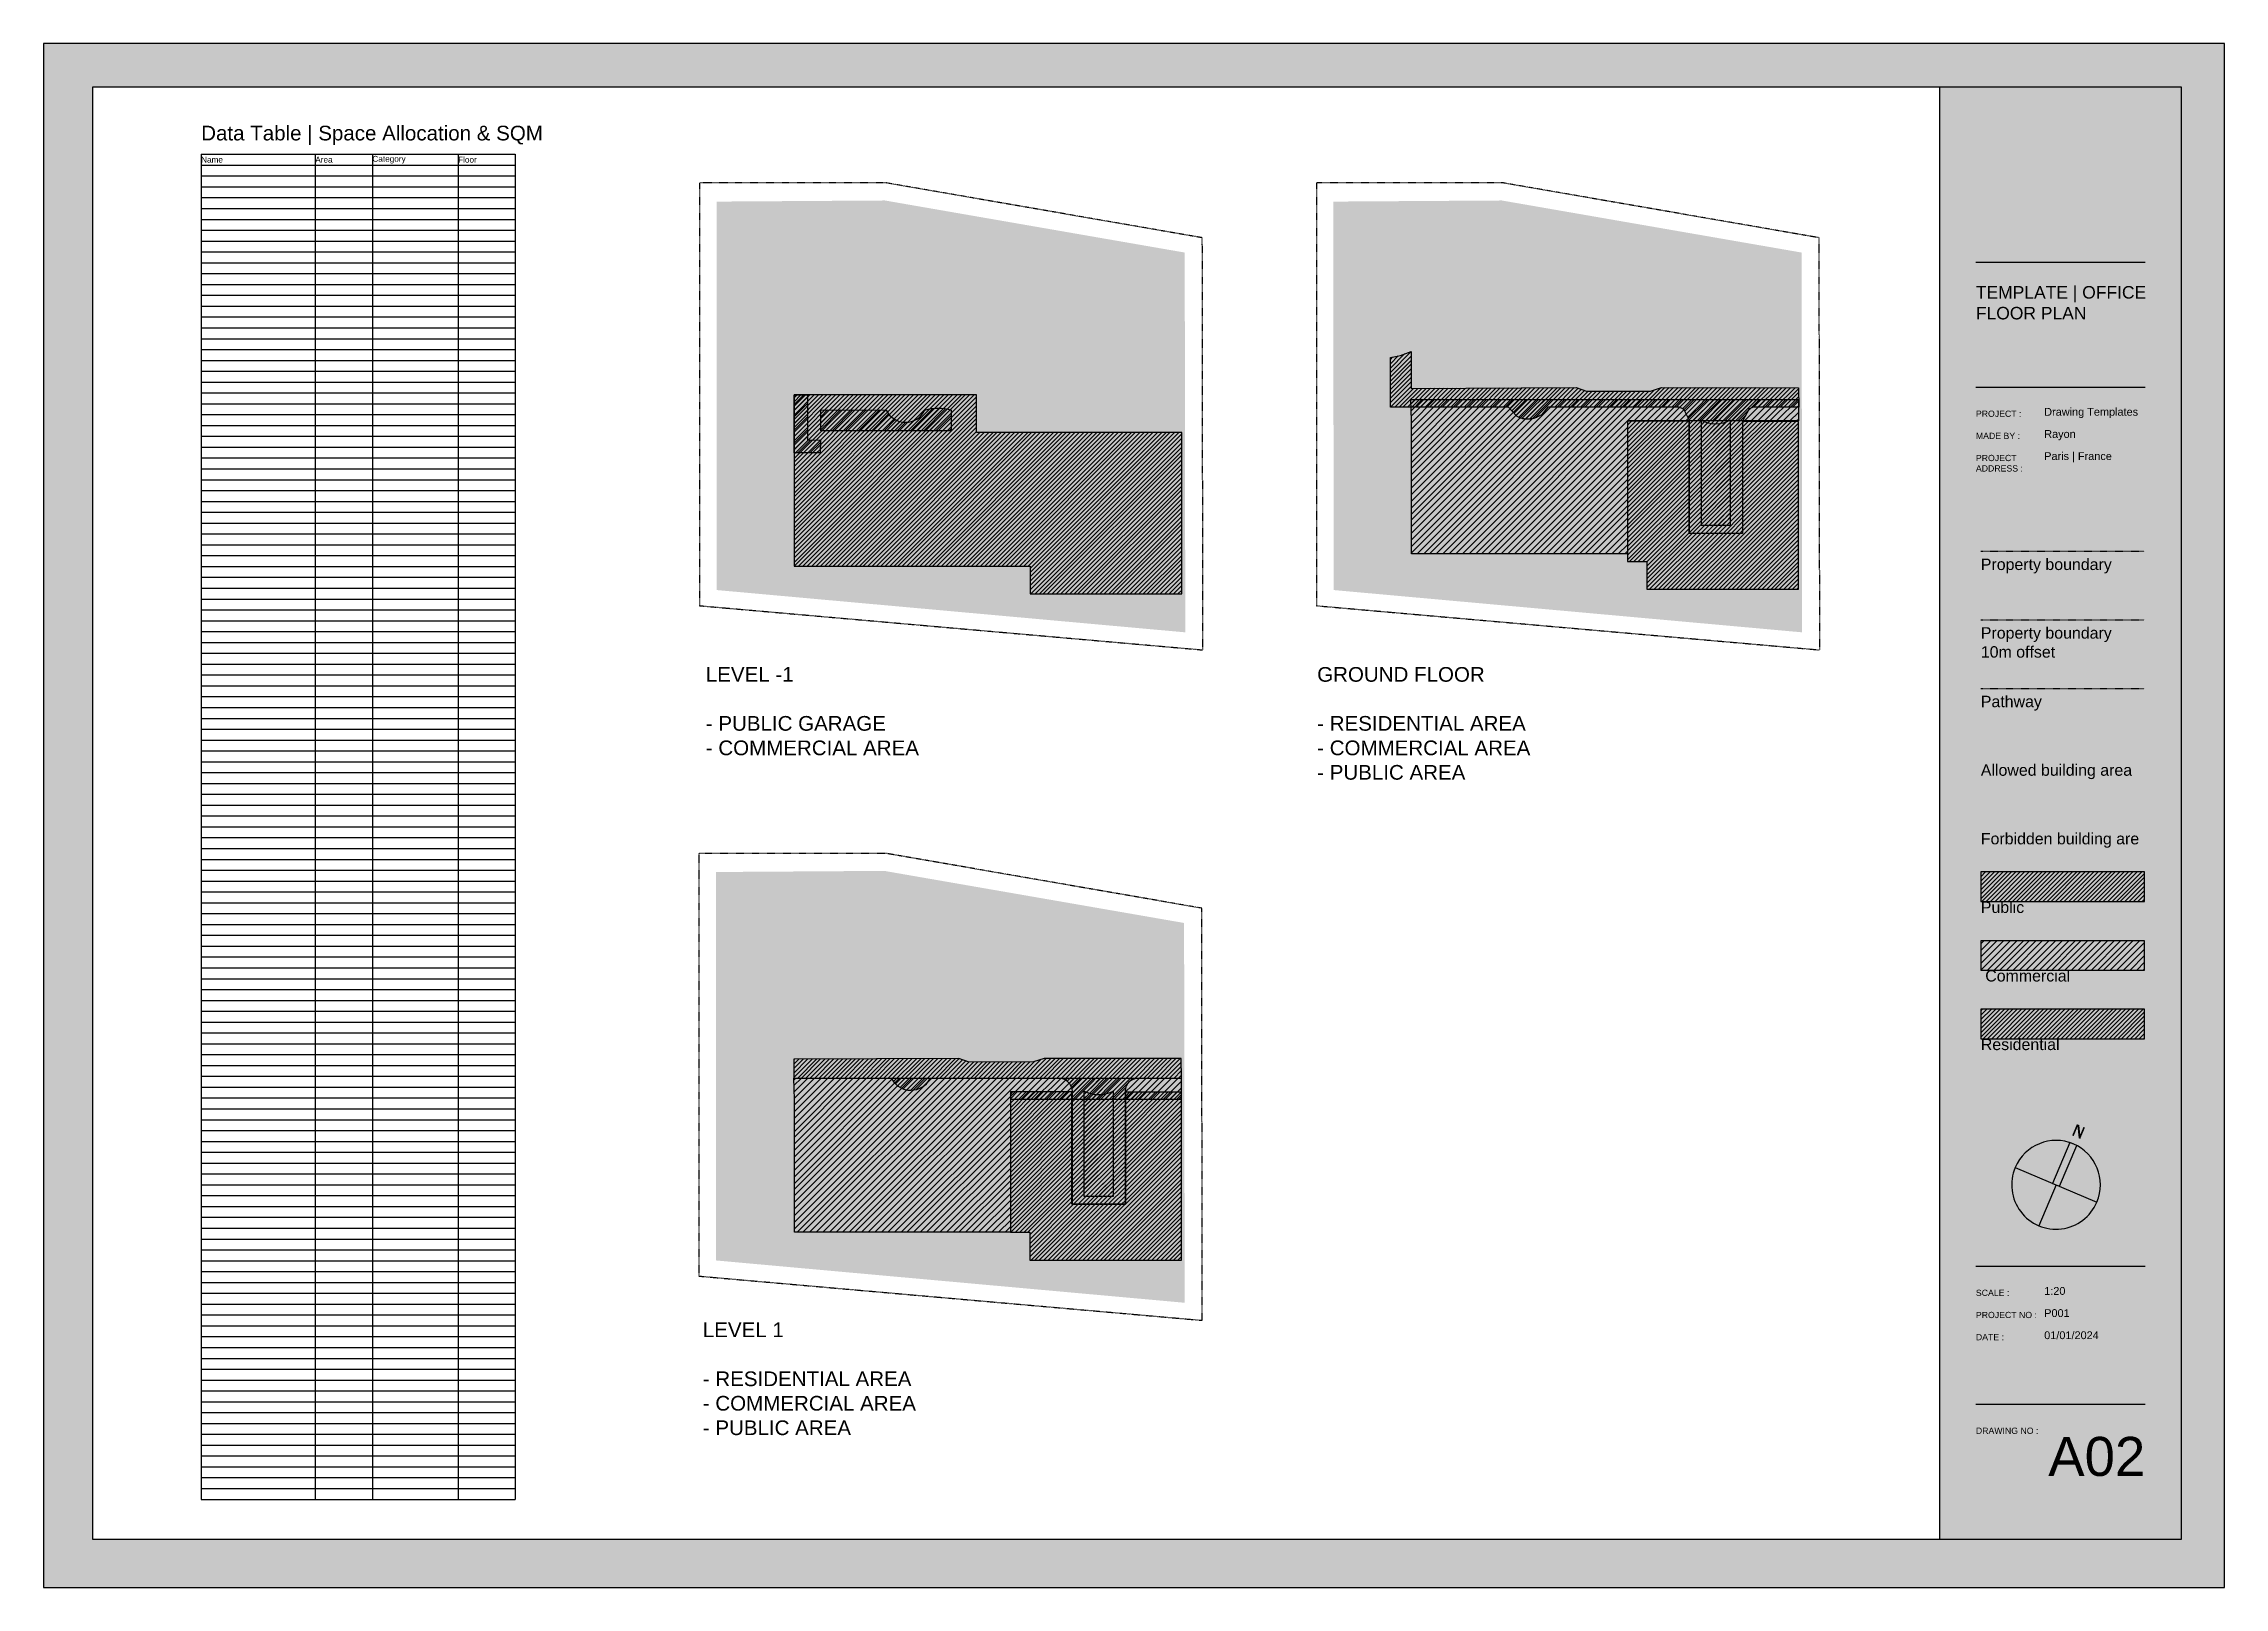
# Model space of a CAD drawing. Header units: metres. Extents: x 183920 to 188551, y 20757 to 23715.
# Drawn here: x 185131.3 to 185576.8, y 21119.2 to 21434.5 of the extents above; entities that cross this region are included whole.
import ezdxf

# ---------------------------------------------------------------- set-up
doc = ezdxf.new("R2010")
doc.units = ezdxf.units.M
for name, pattern in [('Commercial', [0]), ('Light Grey Page Line', [0]), ('Page Lines', [0]), ('Path', [0.00111125, 0.0003175, -0.00015875, 0.0003175, -0.00015875, 0, -0.00015875]), ('Property boundary', [0.00111125, 0.0003175, -0.00015875, 0.0003175, -0.00015875, 0, -0.00015875]), ('Public', [0]), ('Residential', [0]), ('Style', [0.00111125, 0.0003175, -0.00015875, 0.0003175, -0.00015875, 0, -0.00015875]), ('Style Grey Hatch  Line', [0])]:
    doc.linetypes.add(name, pattern=pattern)
for name, color, linetype, true_color in [('Imported blocks_1', 7, 'Continuous', 0xc57dd9), ('PDF Import', 7, 'Continuous', 0xff1493), ('Title blocks & Legend', 7, 'Continuous', 0xf890f8), ('Walls', 7, 'Continuous', 0x68db4c), ('Zoning', 7, 'Continuous', 0x47d2e2)]:
    doc.layers.add(name, color=color, linetype=linetype, true_color=true_color)
doc.styles.add('Logo Text A3', font='', dxfattribs={"height": 0.0024})
doc.styles.add('Sheet Number A3', font='', dxfattribs={"height": 0.0075})
doc.styles.add('Style', font='', dxfattribs={"height": 3})
doc.styles.add('Style_12', font='', dxfattribs={"height": 3})
doc.styles.add('Style_5', font='', dxfattribs={"height": 4.2})
doc.styles.add('Style_6', font='', dxfattribs={"height": 1.2})
doc.styles.add('Text M A3', font='', dxfattribs={"height": 0.0015})
doc.styles.add('Text S A3', font='', dxfattribs={"height": 0.0012})
doc.styles.get('Logo Text A3').set_extended_font_data('arial')
doc.styles.get('Sheet Number A3').set_extended_font_data('arial')
doc.styles.get('Style').set_extended_font_data('arial')
doc.styles.get('Style_12').set_extended_font_data('arial')
doc.styles.get('Style_5').set_extended_font_data('arial')
doc.styles.get('Style_6').set_extended_font_data('arial')
doc.styles.get('Text M A3').set_extended_font_data('arial')
doc.styles.get('Text S A3').set_extended_font_data('arial')
pattern_1 = [(45, (0, 0), (-3.535533905932737, 3.535533905932738), []), (45, (0.8999999999999999, 0), (-3.535533905932737, 3.535533905932738), []), (45, (1.8, 0), (-3.535533905932737, 3.535533905932738), []), (45, (2.7, 0), (-3.535533905932737, 3.535533905932738), []), (45, (3.6, 0), (-3.535533905932737, 3.535533905932738), []), (45, (4.5, 0), (-3.535533905932737, 3.535533905932738), []), (45, (5.4, 0), (-3.535533905932737, 3.535533905932738), []), (45, (6.3, 0), (-3.535533905932737, 3.535533905932738), [])]
pattern_2 = [(45, (0, 0), (-5.303300858899106, 5.303300858899107), []), (45, (1.35, 0), (-5.303300858899106, 5.303300858899107), []), (45, (2.7, 0), (-5.303300858899106, 5.303300858899107), []), (45, (4.050000000000001, 0), (-5.303300858899106, 5.303300858899107), []), (45, (5.399999999999999, 0), (-5.303300858899106, 5.303300858899107), []), (45, (6.75, 0), (-5.303300858899106, 5.303300858899107), []), (45, (8.100000000000001, 0), (-5.303300858899106, 5.303300858899107), []), (45, (9.45, 0), (-5.303300858899106, 5.303300858899107), [])]

msp = doc.modelspace()

# ---------------------------------------------------------------- texts
at = {"layer": 'PDF Import', "char_height": 3, "attachment_point": 1}
for s, insert, width, style in [('Data Table | Space Allocation & SQM', (185163.5145194694, 21417.70400101335), 81.28933149349776, 'Style_12'), ('LEVEL -1\\P\\P- PUBLIC GARAGE\\P- COMMERCIAL AREA', (185266.5938958334, 21307.15071762304), 95.5042759497561, 'Style_12'), ('GROUND FLOOR\\P\\P- RESIDENTIAL AREA\\P- COMMERCIAL AREA\\P- PUBLIC AREA', (185391.4759077576, 21307.15071762304), 95.5042759497561, 'Style_12'), ('LEVEL 1\\P\\P- RESIDENTIAL AREA\\P- COMMERCIAL AREA\\P- PUBLIC AREA', (185265.9798554703, 21173.29632118715), 95.5042759497561, 'Style')]:
    msp.add_mtext(s, dxfattribs=dict(at, insert=insert, width=width, style=style))

# ---------------------------------------------------------------- blocks, each defined once
blk = doc.blocks.new('ScaledText')
at = {"layer": 'Title blocks & Legend', "insert": (185691.7441220085, 20079.06975461499), "char_height": 4.2, "width": 57.15096153846154, "attachment_point": 1, "style": 'Style_5'}
blk.add_mtext('Property boundary', dxfattribs=at)
blk = doc.blocks.new('ScaledText_5')
at = {"layer": 'Imported blocks_1', "insert": (-162.8804306422971, 30.85387132344426), "char_height": 0.0012, "width": 0.009646153846153846, "attachment_point": 1, "style": 'Text S A3'}
blk.add_mtext('PROJECT :', dxfattribs=at)
blk = doc.blocks.new('ScaledText_10')
at = {"layer": 'Title blocks & Legend', "insert": (185691.7441220084, 20079.06975461499), "char_height": 4.2, "width": 100.959999763976, "attachment_point": 1, "style": 'Style_5'}
blk.add_mtext(' Commercial', dxfattribs=at)
blk = doc.blocks.new('Group 11_2')
at = {"layer": 'Zoning', "linetype": 'Property boundary'}
blk.add_lwpolyline([(185902.589719177, 20637.36246918879), (185902.246874185, 20878.51506117249), (185717.4754785246, 20910.6), (185608.0345602202, 20910.59999998474), (185608.0343258452, 20663.2453936615), (185902.589719177, 20637.36246918879)], close=True, dxfattribs=at)
blk = doc.blocks.new('ScaledText_15')
at = {"layer": 'Imported blocks_1', "insert": (-162.8804306422971, 30.86166419504942), "char_height": 0.0012, "width": 0.009259615384615385, "attachment_point": 1, "style": 'Text S A3'}
blk.add_mtext('MADE BY :', dxfattribs=at)
blk = doc.blocks.new('ScaledText_18')
at = {"layer": 'Title blocks & Legend', "insert": (185691.7441220085, 20079.06975461499), "char_height": 4.2, "width": 57.15096153846154, "attachment_point": 1, "style": 'Style_5'}
blk.add_mtext('Property boundary\\P10m offset', dxfattribs=at)
blk = doc.blocks.new('A3  Title block minimal vertical')
at = {"layer": 'Imported blocks_1', "transparency": 33554483}
for points in [[(-0.2099314073314251, -0.1483019521171113), (-0.2005320687812578, -0.1390564406268284), (-0.2005320687812578, 0.1399498981545296), (0.1550605809780995, 0.1399498981545296), (0.1550605809780995, -0.1390564406268284), (-0.2005320687812578, -0.1390564406268284), (-0.2099314073314251, -0.1483019521171113), (0.2099314073314676, -0.1483019521171113), (0.2099314073314676, 0.1483019521171195), (-0.2099314073314251, 0.1483019521171195), (-0.2099314073314251, -0.1483019521171113)], [(0.176849900335257, -0.07067501146359047), (0.1781794616563782, -0.0712378667982959), (0.1815048096019954, -0.06338282175359325), (0.1801752482808742, -0.06281996641888782), (0.176849900335257, -0.07067501146359047)], [(0.180620286116124, -0.06146878940172724), (0.1815376347730086, -0.05930185374886622), (0.1819974989308505, -0.05949653224196715), (0.1821822954928767, -0.06129198126765741), (0.1827987791904129, -0.0598357405094971), (0.1830914200181305, -0.05995962682328857), (0.1821740715158963, -0.06212656211083859), (0.1818814305181397, -0.06200267572506291), (0.1816532951524526, -0.05984379838796855), (0.1809129289012087, -0.06159267109188005), (0.180620286116124, -0.06146878940172724)]]:
    blk.add_hatch(color=256, dxfattribs=at).paths.add_polyline_path(points, flags=0)
h = blk.add_hatch(color=256, dxfattribs=at)
edge = h.paths.add_edge_path(flags=0)
edge.add_line((0.1729157325874844, 0.1177487475928521), (0.1729157325874844, 0.1287278270255517))
edge.add_line((0.1729157325874844, 0.1287278270255517), (0.1807462492033576, 0.1287278270255517))
edge.add_arc((0.1805990281644988, 0.1254610725425581), 0.003270070165369793, -84.54646110202827, 87.41962837314571, ccw=False)
edge.add_line((0.1809098109081278, 0.1222058040478401), (0.1838130311677988, 0.1222058040478401))
edge.add_line((0.1838130311677988, 0.1222058040478401), (0.1838130311677994, 0.117748747597934))
edge.add_line((0.1838130311677994, 0.117748747597934), (0.1816867290057862, 0.117748747597934))
edge.add_line((0.1816867290057862, 0.117748747597934), (0.1750829251756895, 0.1221240231954549))
edge.add_line((0.1750829251756895, 0.1221240231954549), (0.1750829251757067, 0.117748747597934))
edge.add_line((0.1750829251757067, 0.117748747597934), (0.1729157325874844, 0.1177487475928521))
edge.add_line((0.1729157325874844, 0.1177487475928521), (0.1729157325874844, 0.1177487475928521))
at = {"layer": 'Imported blocks_1', "linetype": 'Page Lines'}
blk.add_lwpolyline([(-0.2099314073314248, -0.1483019521171226), (0.2099314073314677, -0.1483019521171226), (0.2099314073314677, 0.1483019521171085), (-0.2099314073314248, 0.1483019521171085), (-0.2099314073314248, -0.1483019521171226)], close=True, dxfattribs=at)
at = {"layer": 'Imported blocks_1', "linetype": 'Light Grey Page Line'}
blk.add_lwpolyline([(-0.2005320687812571, -0.1390564406268426), (0.2016915466515925, -0.1390564406268426), (0.2016915466515925, 0.1399498981545153), (-0.2005320687812571, 0.1399498981545153), (-0.2005320687812571, -0.1390564406268426)], close=True, dxfattribs=at)
at = {"layer": 'Imported blocks_1', "linetype": 'Page Lines'}
for points in [[(0.1550605809780948, 0.1399498873225211), (0.1550605809780948, -0.1390564115214913)], [(0.1620890018502521, 0.1063220825233825), (0.1946958290670561, 0.1063220825233826)], [(0.1620890018502521, 0.08229276619199163), (0.1946958290670561, 0.08229276619199169)], [(0.1696640652904924, -0.06763296629800761), (0.1853741733023694, -0.07428366977652559)], [(0.1775191192964622, -0.07095831803726764), (0.1741937578623408, -0.07881339494414248)], [(0.1620890018502521, -0.08661477361748393), (0.1946958290670561, -0.08661477361748388)], [(0.1620890018502521, -0.1131120256841145), (0.1946958290670561, -0.1131120256841145)]]:
    blk.add_lwpolyline(points, dxfattribs=at)
blk.add_lwpolyline([(0.1853741690138136, -0.07428368252904301, 1), (0.1696640592010107, -0.06763297828812262, 1), (0.1853741690138136, -0.07428368252904301)], format="xyb", close=True, dxfattribs=at)
at = {"layer": 'Imported blocks_1', "linetype": 'Style Grey Hatch  Line'}
blk.add_lwpolyline([(0.176849900335257, -0.07067501146359047), (0.1781794616563782, -0.0712378667982959), (0.1815048096019954, -0.06338282175359325), (0.1801752482808742, -0.06281996641888782), (0.176849900335257, -0.07067501146359047)], close=True, dxfattribs=at)
blk = doc.blocks.new('ScaledText_23')
at = {"layer": 'Imported blocks_1', "insert": (-163.009084716711, 30.85567535590889), "char_height": 0.0015, "width": 0.006850961538461538, "attachment_point": 1, "style": 'Text M A3'}
blk.add_mtext('Rayon', dxfattribs=at)
blk = doc.blocks.new('ScaledText_33')
at = {"layer": 'Imported blocks_1', "insert": (-162.8804306422971, 31.17108209350176), "char_height": 0.0012, "width": 0.01295, "attachment_point": 1, "style": 'Text S A3'}
blk.add_mtext('PROJECT NO :', dxfattribs=at)
blk = doc.blocks.new('ScaledText_42')
at = {"layer": 'Imported blocks_1', "insert": (-162.8804306422971, 31.1632892218966), "char_height": 0.0012, "width": 0.007021153846153847, "attachment_point": 1, "style": 'Text S A3'}
blk.add_mtext('SCALE :', dxfattribs=at)
blk = doc.blocks.new('ScaledText_45')
at = {"layer": 'Imported blocks_1', "insert": (-163.009084716711, 30.84788248430374), "char_height": 0.0015, "width": 0.0243188894388678, "attachment_point": 1, "style": 'Text M A3'}
blk.add_mtext('Drawing Templates', dxfattribs=at)
blk = doc.blocks.new('Group 11')
at = {"layer": 'Zoning', "linetype": 'Property boundary'}
blk.add_lwpolyline([(185902.589719177, 20637.36246918879), (185902.246874185, 20878.51506117249), (185717.4754785246, 20910.6), (185608.0345602202, 20910.59999998474), (185608.0343258452, 20663.2453936615), (185902.589719177, 20637.36246918879)], close=True, dxfattribs=at)
blk = doc.blocks.new('ScaledText_51')
at = {"layer": 'Imported blocks_1', "insert": (-162.8804306422971, 31.21182893811335), "char_height": 0.0012, "width": 0.01302884615384615, "attachment_point": 1, "style": 'Text S A3'}
blk.add_mtext('DRAWING NO :', dxfattribs=at)
blk = doc.blocks.new('ScaledText_57')
at = {"layer": 'Title blocks & Legend', "insert": (185691.7441220084, 20079.06975461499), "char_height": 4.2, "width": 100.959999763976, "attachment_point": 1, "style": 'Style_5'}
blk.add_mtext('Residential', dxfattribs=at)
blk = doc.blocks.new('ScaledText_61')
at = {"layer": 'Title blocks & Legend', "insert": (185691.7441220084, 20079.06975461499), "char_height": 4.2, "width": 100.959999763976, "attachment_point": 1, "style": 'Style_5'}
blk.add_mtext('Public', dxfattribs=at)
blk = doc.blocks.new('ScaledText_67')
at = {"layer": 'Imported blocks_1', "insert": (-163.0090847169363, 31.17288612575816), "char_height": 0.0015, "width": 0.01316105769230769, "attachment_point": 1, "style": 'Text M A3'}
blk.add_mtext('01/01/2024', dxfattribs=at)
blk = doc.blocks.new('*T112')
at = {"layer": 'Title blocks & Legend', "color": 0, "linetype": 'ByBlock', "lineweight": -2}
for p, q in [((0, 0), (64.16399002873493, 0)), ((0, 0), (0, -274.7087708495226)), ((23.33236001044909, 0), (23.33236001044909, -274.7087708495226)), ((34.99854001567361, 0), (34.99854001567361, -274.7087708495226)), ((52.4978100235104, 0), (52.4978100235104, -274.7087708495226)), ((64.16399002873493, 0), (64.16399002873493, -274.7087708495226)), ((0, -2.215393313302603), (64.16399002873493, -2.215393313302603)), ((0, -4.430786626605205), (64.16399002873493, -4.430786626605205)), ((0, -6.646179939907809), (64.16399002873493, -6.646179939907809)), ((0, -8.86157325321041), (64.16399002873493, -8.86157325321041)), ((0, -11.07696656651301), (64.16399002873493, -11.07696656651301)), ((0, -13.29235987981562), (64.16399002873493, -13.29235987981562)), ((0, -15.50775319311822), (64.16399002873493, -15.50775319311822)), ((0, -17.72314650642082), (64.16399002873493, -17.72314650642082)), ((0, -19.93853981972342), (64.16399002873493, -19.93853981972342)), ((0, -22.15393313302603), (64.16399002873493, -22.15393313302603)), ((0, -24.36932644632863), (64.16399002873493, -24.36932644632863)), ((0, -26.58471975963123), (64.16399002873493, -26.58471975963123)), ((0, -28.80011307293383), (64.16399002873493, -28.80011307293383)), ((0, -31.01550638623644), (64.16399002873493, -31.01550638623644)), ((0, -33.23089969953904), (64.16399002873493, -33.23089969953904)), ((0, -35.44629301284164), (64.16399002873493, -35.44629301284164)), ((0, -37.66168632614425), (64.16399002873493, -37.66168632614425)), ((0, -39.87707963944685), (64.16399002873493, -39.87707963944685)), ((0, -42.09247295274946), (64.16399002873493, -42.09247295274946)), ((0, -44.30786626605207), (64.16399002873493, -44.30786626605207)), ((0, -46.52325957935467), (64.16399002873493, -46.52325957935467)), ((0, -48.73865289265728), (64.16399002873493, -48.73865289265728)), ((0, -50.95404620595988), (64.16399002873493, -50.95404620595988)), ((0, -53.16943951926249), (64.16399002873493, -53.16943951926249)), ((0, -55.3848328325651), (64.16399002873493, -55.3848328325651)), ((0, -57.6002261458677), (64.16399002873493, -57.6002261458677)), ((0, -59.81561945917031), (64.16399002873493, -59.81561945917031)), ((0, -62.03101277247291), (64.16399002873493, -62.03101277247291)), ((0, -64.24640608577552), (64.16399002873493, -64.24640608577552)), ((0, -66.46179939907812), (64.16399002873493, -66.46179939907812)), ((0, -68.67719271238072), (64.16399002873493, -68.67719271238072)), ((0, -70.89258602568331), (64.16399002873493, -70.89258602568331)), ((0, -73.10797933898591), (64.16399002873493, -73.10797933898591)), ((0, -75.32337265228851), (64.16399002873493, -75.32337265228851)), ((0, -77.53876596559111), (64.16399002873493, -77.53876596559111)), ((0, -79.75415927889371), (64.16399002873493, -79.75415927889371)), ((0, -81.96955259219631), (64.16399002873493, -81.96955259219631)), ((0, -84.1849459054989), (64.16399002873493, -84.1849459054989)), ((0, -86.4003392188015), (64.16399002873493, -86.4003392188015)), ((0, -88.6157325321041), (64.16399002873493, -88.6157325321041)), ((0, -90.8311258454067), (64.16399002873493, -90.8311258454067)), ((0, -93.0465191587093), (64.16399002873493, -93.0465191587093)), ((0, -95.2619124720119), (64.16399002873493, -95.2619124720119)), ((0, -97.4773057853145), (64.16399002873493, -97.4773057853145)), ((0, -99.6926990986171), (64.16399002873493, -99.6926990986171)), ((0, -101.9080924119197), (64.16399002873493, -101.9080924119197)), ((0, -104.1234857252223), (64.16399002873493, -104.1234857252223)), ((0, -106.3388790385249), (64.16399002873493, -106.3388790385249)), ((0, -108.5542723518275), (64.16399002873493, -108.5542723518275)), ((0, -110.7696656651301), (64.16399002873493, -110.7696656651301)), ((0, -112.9850589784327), (64.16399002873493, -112.9850589784327)), ((0, -115.2004522917353), (64.16399002873493, -115.2004522917353)), ((0, -117.4158456050379), (64.16399002873493, -117.4158456050379)), ((0, -119.6312389183405), (64.16399002873493, -119.6312389183405)), ((0, -121.8466322316431), (64.16399002873493, -121.8466322316431)), ((0, -124.0620255449457), (64.16399002873493, -124.0620255449457)), ((0, -126.2774188582483), (64.16399002873493, -126.2774188582483)), ((0, -128.4928121715509), (64.16399002873493, -128.4928121715509)), ((0, -130.7082054848535), (64.16399002873493, -130.7082054848535)), ((0, -132.9235987981561), (64.16399002873493, -132.9235987981561)), ((0, -135.1389921114587), (64.16399002873493, -135.1389921114587)), ((0, -137.3543854247613), (64.16399002873493, -137.3543854247613)), ((0, -139.5697787380639), (64.16399002873493, -139.5697787380639)), ((0, -141.7851720513665), (64.16399002873493, -141.7851720513665)), ((0, -144.0005653646691), (64.16399002873493, -144.0005653646691)), ((0, -146.2159586779717), (64.16399002873493, -146.2159586779717)), ((0, -148.4313519912743), (64.16399002873493, -148.4313519912743)), ((0, -150.6467453045769), (64.16399002873493, -150.6467453045769)), ((0, -152.8621386178795), (64.16399002873493, -152.8621386178795)), ((0, -155.0775319311821), (64.16399002873493, -155.0775319311821)), ((0, -157.2929252444847), (64.16399002873493, -157.2929252444847)), ((0, -159.5083185577873), (64.16399002873493, -159.5083185577873)), ((0, -161.7237118710899), (64.16399002873493, -161.7237118710899)), ((0, -163.9391051843925), (64.16399002873493, -163.9391051843925)), ((0, -166.1544984976951), (64.16399002873493, -166.1544984976951)), ((0, -168.3698918109977), (64.16399002873493, -168.3698918109977)), ((0, -170.5852851243003), (64.16399002873493, -170.5852851243003)), ((0, -172.8006784376029), (64.16399002873493, -172.8006784376029)), ((0, -175.0160717509055), (64.16399002873493, -175.0160717509055)), ((0, -177.2314650642081), (64.16399002873493, -177.2314650642081)), ((0, -179.4468583775107), (64.16399002873493, -179.4468583775107)), ((0, -181.6622516908133), (64.16399002873493, -181.6622516908133)), ((0, -183.8776450041159), (64.16399002873493, -183.8776450041159)), ((0, -186.0930383174185), (64.16399002873493, -186.0930383174185)), ((0, -188.3084316307211), (64.16399002873493, -188.3084316307211)), ((0, -190.5238249440237), (64.16399002873493, -190.5238249440237)), ((0, -192.7392182573263), (64.16399002873493, -192.7392182573263)), ((0, -194.9546115706289), (64.16399002873493, -194.9546115706289)), ((0, -197.1700048839315), (64.16399002873493, -197.1700048839315)), ((0, -199.3853981972341), (64.16399002873493, -199.3853981972341)), ((0, -201.6007915105367), (64.16399002873493, -201.6007915105367)), ((0, -203.8161848238393), (64.16399002873493, -203.8161848238393)), ((0, -206.0315781371418), (64.16399002873493, -206.0315781371418)), ((0, -208.2469714504444), (64.16399002873493, -208.2469714504444)), ((0, -210.462364763747), (64.16399002873493, -210.462364763747)), ((0, -212.6777580770496), (64.16399002873493, -212.6777580770496)), ((0, -214.8931513903522), (64.16399002873493, -214.8931513903522)), ((0, -217.1085447036548), (64.16399002873493, -217.1085447036548)), ((0, -219.3239380169574), (64.16399002873493, -219.3239380169574)), ((0, -221.53933133026), (64.16399002873493, -221.53933133026)), ((0, -223.7547246435626), (64.16399002873493, -223.7547246435626)), ((0, -225.9701179568652), (64.16399002873493, -225.9701179568652)), ((0, -228.1855112701678), (64.16399002873493, -228.1855112701678)), ((0, -230.4009045834704), (64.16399002873493, -230.4009045834704)), ((0, -232.616297896773), (64.16399002873493, -232.616297896773)), ((0, -234.8316912100756), (64.16399002873493, -234.8316912100756)), ((0, -237.0470845233782), (64.16399002873493, -237.0470845233782)), ((0, -239.2624778366808), (64.16399002873493, -239.2624778366808)), ((0, -241.4778711499834), (64.16399002873493, -241.4778711499834)), ((0, -243.693264463286), (64.16399002873493, -243.693264463286)), ((0, -245.9086577765886), (64.16399002873493, -245.9086577765886)), ((0, -248.1240510898912), (64.16399002873493, -248.1240510898912)), ((0, -250.3394444031938), (64.16399002873493, -250.3394444031938)), ((0, -252.5548377164964), (64.16399002873493, -252.5548377164964)), ((0, -254.770231029799), (64.16399002873493, -254.770231029799)), ((0, -256.9856243431016), (64.16399002873493, -256.9856243431016)), ((0, -259.2010176564042), (64.16399002873493, -259.2010176564042)), ((0, -261.4164109697069), (64.16399002873493, -261.4164109697069)), ((0, -263.6318042830095), (64.16399002873493, -263.6318042830095)), ((0, -265.8471975963121), (64.16399002873493, -265.8471975963121)), ((0, -268.0625909096148), (64.16399002873493, -268.0625909096148)), ((0, -270.2779842229174), (64.16399002873493, -270.2779842229174)), ((0, -272.49337753622), (64.16399002873493, -272.49337753622)), ((0, -274.7087708495226), (64.16399002873493, -274.7087708495226))]:
    blk.add_line(p, q, dxfattribs=at)
at = {"layer": 'Title blocks & Legend', "color": 0, "char_height": 1.2, "attachment_point": 4, "style": 'Style_6'}
for s, insert, width in [('Name', (0, -1.107696656651301), 23.33236001044909), ('Area', (23.33236001044909, -1.107696656651301), 11.66618000522453), ('Category', (34.99854001567361, -1.107696656651301), 17.49927000783678), ('Floor', (52.4978100235104, -1.107696656651301), 11.66618000522453)]:
    blk.add_mtext(s, dxfattribs=dict(at, insert=insert, width=width))
blk = doc.blocks.new('Group 11_1')
at = {"layer": 'Zoning', "linetype": 'Property boundary'}
blk.add_lwpolyline([(185902.589719177, 20637.36246918879), (185902.246874185, 20878.51506117249), (185717.4754785246, 20910.6), (185608.0345602202, 20910.59999998474), (185608.0343258452, 20663.2453936615), (185902.589719177, 20637.36246918879)], close=True, dxfattribs=at)
blk = doc.blocks.new('ScaledText_73')
at = {"layer": 'Imported blocks_1', "insert": (-163.0090847169364, 30.86346822730583), "char_height": 0.0015, "width": 0.01540384615384615, "attachment_point": 1, "style": 'Text M A3'}
blk.add_mtext('Paris | France ', dxfattribs=at)
blk = doc.blocks.new('ScaledText_81')
at = {"layer": 'Imported blocks_1', "insert": (-163.009084716711, 31.16509325436121), "char_height": 0.0015, "width": 0.01315865384615384, "attachment_point": 1, "style": 'Text M A3'}
blk.add_mtext('P001', dxfattribs=at)
blk = doc.blocks.new('ScaledText_86')
at = {"layer": 'Imported blocks_1', "insert": (-163.7125384643408, 30.84210519768878), "char_height": 0.0024, "width": 0.04075906085664888, "attachment_point": 1, "style": 'Logo Text A3'}
blk.add_mtext('TEMPLATE | OFFICE FLOOR PLAN', dxfattribs=at)
blk = doc.blocks.new('ScaledText_96')
at = {"layer": 'Imported blocks_1', "insert": (-162.880430642298, 30.86945706665457), "char_height": 0.0012, "width": 0.01531380675831378, "attachment_point": 1, "style": 'Text S A3'}
blk.add_mtext('PROJECT ADDRESS :', dxfattribs=at)
blk = doc.blocks.new('ScaledText_98')
at = {"layer": 'Title blocks & Legend', "insert": (185691.7441220085, 20079.06975461499), "char_height": 4.2, "width": 68.46538461538461, "attachment_point": 1, "style": 'Style_5'}
blk.add_mtext('Forbidden building are', dxfattribs=at)
blk = doc.blocks.new('ScaledText_108')
at = {"layer": 'Imported blocks_1', "insert": (-163.7394796803852, 34.1430555842989), "char_height": 0.0075, "width": 0.03090911319807309, "attachment_point": 3, "style": 'Sheet Number A3'}
blk.add_mtext('A02', dxfattribs=at)
blk = doc.blocks.new('ScaledText_113')
at = {"layer": 'Title blocks & Legend', "insert": (185691.7441220085, 20079.06975461499), "char_height": 4.2, "width": 26.53942307692308, "attachment_point": 1, "style": 'Style_5'}
blk.add_mtext('Pathway', dxfattribs=at)
blk = doc.blocks.new('ScaledText_116')
at = {"layer": 'Imported blocks_1', "insert": (-162.8804306422971, 31.17887496510691), "char_height": 0.0012, "width": 0.005611538461538461, "attachment_point": 1, "style": 'Text S A3'}
blk.add_mtext('DATE :', dxfattribs=at)
blk = doc.blocks.new('ScaledText_120')
at = {"layer": 'Title blocks & Legend', "insert": (185691.7441220085, 20079.06975461499), "char_height": 4.2, "width": 89.99999976384957, "attachment_point": 1, "style": 'Style_5'}
blk.add_mtext('Allowed building area', dxfattribs=at)
blk = doc.blocks.new('ScaledText_127')
at = {"layer": 'Imported blocks_1', "insert": (-163.009084716711, 31.15730038275606), "char_height": 0.0015, "width": 0.01315865384615384, "attachment_point": 1, "style": 'Text M A3'}
blk.add_mtext('1:20', dxfattribs=at)

# ---------------------------------------------------------------- hatches: boundary and pattern name
at = {"layer": 'Title blocks & Legend', "transparency": 33554483}
for points in [[(185527.0392093316, 21287.27530224979), (185560.4797272277, 21287.27530224979), (185560.4797272277, 21293.32261759142), (185527.0392093316, 21293.32261759142), (185527.0392093316, 21287.27530224979)], [(185527.0392094574, 21273.2693594425), (185560.4797273536, 21273.2693594425), (185560.4797273536, 21279.31655825903), (185527.0392094574, 21279.31655825903), (185527.0392094574, 21273.2693594425)]]:
    msp.add_hatch(color=256, dxfattribs=at).paths.add_polyline_path(points, flags=0)
at = {"layer": 'Title blocks & Legend'}
h = msp.add_hatch(dxfattribs=at)
h.set_pattern_fill('PATTERN_4', color=256, scale=10, style=0, pattern_type=2)
h.set_pattern_definition(pattern_1)
h.paths.add_polyline_path([(185527.0392096184, 21259.26341663522), (185560.4797275146, 21259.26341663522), (185560.4797275146, 21265.31061545173), (185527.0392096184, 21265.31061545173), (185527.0392096184, 21259.26341663522)], flags=0)
h = msp.add_hatch(dxfattribs=at)
h.set_pattern_fill('PATTERN_2', color=256, scale=15, style=0, pattern_type=2)
h.set_pattern_definition(pattern_2)
h.paths.add_polyline_path([(185527.0392096184, 21245.25747382795), (185560.4797275146, 21245.25747382795), (185560.4797275146, 21251.23526787294), (185527.0392096184, 21251.23526787294), (185527.0392096184, 21245.25747382795)], flags=0)
h = msp.add_hatch(dxfattribs=at)
h.set_pattern_fill('PATTERN_3', color=256, scale=10, style=0, pattern_type=2)
h.set_pattern_definition(pattern_1)
h.paths.add_polyline_path([(185527.0392094574, 21231.25153102072), (185560.4797273536, 21231.25153102072), (185560.4797273536, 21237.29872983726), (185527.0392094574, 21237.29872983726), (185527.0392094574, 21231.25153102072)], flags=0)
at = {"layer": 'Walls'}
h = msp.add_hatch(dxfattribs=at)
h.set_pattern_fill('PATTERN_4', color=256, scale=10, style=0, pattern_type=2)
h.set_pattern_definition(pattern_1)
h.paths.add_polyline_path([(185363.8119539889, 21322.09256519891), (185363.8150852458, 21355.04991010555), (185321.8639449201, 21355.05230905497), (185321.8639448439, 21362.73656978612), (185284.6144466402, 21362.73656978612), (185284.6144466402, 21327.77080386909), (185332.8358360905, 21327.77080386909), (185332.8358360905, 21322.10476780871), (185363.8119539889, 21322.09256519891)], flags=0)
h = msp.add_hatch(dxfattribs=at)
h.set_pattern_fill('PATTERN_2', color=256, scale=15, style=0, pattern_type=2)
h.set_pattern_definition(pattern_2)
h.paths.add_polyline_path([(185287.4445867275, 21353.52638932908), (185290.0193640642, 21353.47652601215), (185289.9196373556, 21350.88186860511), (185284.6204926267, 21350.88186859025), (185284.6703559474, 21362.73623012234), (185287.3662659052, 21362.71827931491), (185287.3662660387, 21353.42666262007)], flags=0)
h = msp.add_hatch(dxfattribs=at)
h.set_pattern_fill('PATTERN_2', color=256, scale=15, style=0, pattern_type=2)
h.set_pattern_definition(pattern_2)
edge = h.paths.add_edge_path(flags=0)
edge.add_arc((185307.4217027791, 21361.56044620535), 4.424555855198161, 206.0885507001234, 269.5863808325322)
edge.add_arc((185307.478658946, 21361.36428730806), 4.229216062654463, 268.7955715057886, 335.2581564283757)
edge.add_arc((185314.026068616, 21351.56916057249), 8.469149632618318, 71.36352173261878, 108.63647826738111, ccw=False)
edge.add_line((185316.7324925701, 21359.59423159274), (185316.7324926266, 21355.40468858877))
edge.add_line((185316.7324926266, 21355.40468858877), (185290.0635577879, 21355.40468858877))
edge.add_line((185290.0635577879, 21355.40468858877), (185290.0635577879, 21359.64409487545))
edge.add_line((185290.0635577879, 21359.64409487545), (185303.4117140084, 21359.69395830064))
edge.add_line((185303.4117140084, 21359.69395830064), (185303.4479407177, 21359.61470480543))
h = msp.add_hatch(dxfattribs=at)
h.set_pattern_fill('PATTERN_3', color=256, scale=10, style=0, pattern_type=2)
h.set_pattern_definition(pattern_1)
h.paths.add_polyline_path([(185467.5017781783, 21357.38558472286), (185454.8522909398, 21357.38847782041), (185454.8522909787, 21328.72073389135), (185458.8176558749, 21328.72073389135), (185458.8176558749, 21323.06517859782), (185489.7817884079, 21323.06517859782), (185489.7817884079, 21357.31754356324), (185478.3550531126, 21357.31754356324), (185478.3550531126, 21334.44726326687), (185467.4355073014, 21334.44726326687), (185467.4355073014, 21357.38280334232), (185467.3165274955, 21357.34489657372)], flags=0)
h = msp.add_hatch(dxfattribs=at)
h.set_pattern_fill('PATTERN_3', color=256, scale=10, style=0, pattern_type=2)
h.set_pattern_definition(pattern_1)
edge = h.paths.add_edge_path(flags=0)
edge.add_arc((185472.8934656825, 21362.88163376369), 6.103593369084156, 240.51333367870672, 299.4866663212934, ccw=False)
edge.add_line((185469.8891488474, 21357.56863721096), (185469.8891487486, 21336.10560799201))
edge.add_line((185469.8891487486, 21336.10560799201), (185475.897826149, 21336.10560789413))
edge.add_line((185475.897826149, 21336.10560789413), (185475.8977825176, 21357.56863721096))
edge.add_line((185475.8977825176, 21357.56863721096), (185475.8977825176, 21357.56863721096))
h = msp.add_hatch(dxfattribs=at)
h.set_pattern_fill('PATTERN_3', color=256, scale=10, style=0, pattern_type=2)
h.set_pattern_definition(pattern_1)
h.paths.add_polyline_path([(185341.449177057, 21220.36848619216), (185328.7996898185, 21220.37137928971), (185328.7996898574, 21191.70363536065), (185332.7650547536, 21191.70363536065), (185332.7650547536, 21186.04808006712), (185363.7291872866, 21186.04808006712), (185363.7291872866, 21220.30044503255), (185352.3024519913, 21220.30044503255), (185352.3024519913, 21197.43016473618), (185341.38290618, 21197.43016473618), (185341.38290618, 21220.36570481163), (185341.2639263741, 21220.32779804302)], flags=0)
h = msp.add_hatch(dxfattribs=at)
h.set_pattern_fill('PATTERN_3', color=256, scale=10, style=0, pattern_type=2)
h.set_pattern_definition(pattern_1)
edge = h.paths.add_edge_path(flags=0)
edge.add_arc((185346.8408645611, 21225.86453523299), 6.103593369084156, 240.51333367870672, 299.4866663212934, ccw=False)
edge.add_line((185343.836547726, 21220.55153868026), (185343.8365476273, 21199.08850946131))
edge.add_line((185343.8365476273, 21199.08850946131), (185349.8452250276, 21199.08850936344))
edge.add_line((185349.8452250276, 21199.08850936344), (185349.8451813963, 21220.55153868026))
edge.add_line((185349.8451813963, 21220.55153868026), (185349.8451813963, 21220.55153868026))
at = {"layer": 'Zoning', "transparency": 33554483}
for points in [[(185364.5340706817, 21314.23923012233), (185364.4208893399, 21391.8046771294), (185303.1819897044, 21402.43860854005), (185268.7888185249, 21402.21059145706), (185268.8122989356, 21322.87850234257), (185364.5340706817, 21314.23923012233)], [(185490.5408720599, 21314.23923012233), (185490.4276907181, 21391.8046771294), (185429.1887910826, 21402.43860854005), (185394.7956199032, 21402.21059145706), (185394.8191003138, 21322.87850234257), (185490.5408720599, 21314.23923012233)], [(185364.4060578018, 21177.31975810594), (185364.29287646, 21254.885205113), (185303.0539768245, 21265.51913652366), (185268.660805645, 21265.29111944067), (185268.6842860557, 21185.95903032618), (185364.4060578018, 21177.31975810594)]]:
    msp.add_hatch(color=256, dxfattribs=at).paths.add_polyline_path(points, flags=0)
at = {"layer": 'Zoning'}
h = msp.add_hatch(dxfattribs=at)
h.set_pattern_fill('PATTERN_4', color=256, scale=10, style=0, pattern_type=2)
h.set_pattern_definition(pattern_1)
edge = h.paths.add_edge_path(flags=0)
edge.add_line((185467.4978958333, 21355.59673932804), (185467.5298958333, 21357.49073932804))
edge.add_line((185467.5298958333, 21357.49073932804), (185466.4098958333, 21359.66873932804))
edge.add_line((185466.4098958333, 21359.66873932804), (185466.1538958334, 21359.85473932805))
edge.add_line((185466.1538958334, 21359.85473932805), (185465.4018958333, 21360.23073932805))
edge.add_line((185465.4018958333, 21360.23073932805), (185438.5698958334, 21360.23073932805))
edge.add_line((185438.5698958334, 21360.23073932805), (185437.3858958333, 21358.74073932804))
edge.add_spline(control_points=[(185437.3858958333, 21358.74073932804), (185434.5858958334, 21356.93273932804), (185432.2018958333, 21358.42473932805)], knot_values=[0, 0, 0, 1, 1, 1], degree=2, periodic=0)
edge.add_line((185432.2018958333, 21358.42473932805), (185430.5698958334, 21360.23073932805))
edge.add_line((185430.5698958334, 21360.23073932805), (185410.6658958333, 21360.23073932805))
edge.add_line((185410.6658958333, 21360.23073932805), (185406.4578958333, 21360.20873932805))
edge.add_line((185406.4578958333, 21360.20873932805), (185406.4258958334, 21370.36073932805))
edge.add_line((185406.4258958334, 21370.36073932805), (185408.523744755, 21370.78883595411))
edge.add_line((185408.523744755, 21370.78883595411), (185410.7013440032, 21371.61558368902))
edge.add_line((185410.7013440032, 21371.61558368902), (185410.6818958333, 21364.05473932805))
edge.add_line((185410.6818958333, 21364.05473932805), (185444.3938958333, 21364.21673932805))
edge.add_line((185444.3938958333, 21364.21673932805), (185446.5058958333, 21363.50473932804))
edge.add_line((185446.5058958333, 21363.50473932804), (185459.5938958334, 21363.52673932804))
edge.add_line((185459.5938958334, 21363.52673932804), (185461.8018958333, 21364.22273932804))
edge.add_line((185461.8018958333, 21364.22273932804), (185489.7698958333, 21364.20473932804))
edge.add_line((185489.7698958333, 21364.20473932804), (185489.8338958333, 21360.23073932805))
edge.add_line((185489.8338958333, 21360.23073932805), (185480.5698958334, 21360.23073932805))
edge.add_line((185480.5698958334, 21360.23073932805), (185479.6898958333, 21359.88273932804))
edge.add_line((185479.6898958333, 21359.88273932804), (185478.3778958333, 21357.34473932804))
edge.add_line((185478.3778958333, 21357.34473932804), (185478.3778958333, 21334.44673932805))
edge.add_line((185478.3778958333, 21334.44673932805), (185467.4978958333, 21334.44673932805))
edge.add_line((185467.4978958333, 21334.44673932805), (185467.4978958333, 21355.59673932804))
h = msp.add_hatch(dxfattribs=at)
h.set_pattern_fill('PATTERN_2', color=256, scale=15, style=0, pattern_type=2)
h.set_pattern_definition(pattern_2)
h.paths.add_polyline_path([(185454.8384147902, 21330.2902755162), (185410.7163722291, 21330.29027551608), (185410.716372297, 21357.41837608104), (185410.5936475062, 21361.78347375031), (185489.7622943079, 21361.79602514936), (185489.7622943079, 21357.41558688125), (185454.838414858, 21357.41698148127), (185454.8384147902, 21330.2902755162)], flags=0)
h = msp.add_hatch(dxfattribs=at)
h.set_pattern_fill('PATTERN_4', color=256, scale=10, style=0, pattern_type=2)
h.set_pattern_definition(pattern_1)
edge = h.paths.add_edge_path(flags=0)
edge.add_line((185341.4434413588, 21220.47309943171), (185341.3988141621, 21220.3280610427))
edge.add_line((185341.3988141621, 21220.3280610427), (185341.3988141621, 21218.58062737509))
edge.add_line((185341.3988141621, 21218.58062737509), (185341.3988141621, 21218.31844259496))
edge.add_line((185341.3988141621, 21218.31844259496), (185341.3988141621, 21218.05765241472))
edge.add_line((185341.3988141621, 21218.05765241472), (185341.3988141621, 21212.91855180409))
edge.add_line((185341.3988141621, 21212.91855180409), (185341.3988141621, 21212.65776162385))
edge.add_line((185341.3988141621, 21212.65776162385), (185341.3988141621, 21212.39557684371))
edge.add_line((185341.3988141621, 21212.39557684371), (185341.3988141621, 21205.94555233241))
edge.add_line((185341.3988141621, 21205.94555233241), (185341.3988141621, 21205.68476215217))
edge.add_line((185341.3988141621, 21205.68476215217), (185341.3988141621, 21205.42257737203))
edge.add_line((185341.3988141621, 21205.42257737203), (185341.3988141621, 21200.36715275506))
edge.add_line((185341.3988141621, 21200.36715275506), (185341.3988141621, 21200.10636257482))
edge.add_line((185341.3988141621, 21200.10636257482), (185341.3988141621, 21199.84417779469))
edge.add_line((185341.3988141621, 21199.84417779469), (185341.3988141621, 21197.43012537759))
edge.add_line((185341.3988141621, 21197.43012537759), (185342.3973476865, 21197.43012537759))
edge.add_line((185342.3973476865, 21197.43012537759), (185342.6595324666, 21197.43012537759))
edge.add_line((185342.6595324666, 21197.43012537759), (185342.9217172468, 21197.43012537759))
edge.add_line((185342.9217172468, 21197.43012537759), (185350.7649470525, 21197.43012537759))
edge.add_line((185350.7649470525, 21197.43012537759), (185351.0271318327, 21197.43012537759))
edge.add_line((185351.0271318327, 21197.43012537759), (185351.2893166128, 21197.43012537759))
edge.add_line((185351.2893166128, 21197.43012537759), (185352.2934285367, 21197.43012537759))
edge.add_line((185352.2934285367, 21197.43012537759), (185352.2934285367, 21199.38674902934))
edge.add_line((185352.2934285367, 21199.38674902934), (185352.2934285367, 21199.64893380948))
edge.add_line((185352.2934285367, 21199.64893380948), (185352.2934285367, 21199.90972398972))
edge.add_line((185352.2934285367, 21199.90972398972), (185352.2934285367, 21205.88000613737))
edge.add_line((185352.2934285367, 21205.88000613737), (185352.2934285367, 21206.14219091751))
edge.add_line((185352.2934285367, 21206.14219091751), (185352.2934285367, 21206.40298109775))
edge.add_line((185352.2934285367, 21206.40298109775), (185352.2934285367, 21210.31343920147))
edge.add_line((185352.2934285367, 21210.31343920147), (185352.2934285367, 21210.5756239816))
edge.add_line((185352.2934285367, 21210.5756239816), (185352.2934285367, 21210.83641416185))
edge.add_line((185352.2934285367, 21210.83641416185), (185352.2934285367, 21217.62532644747))
edge.add_line((185352.2934285367, 21217.62532644747), (185352.2934285367, 21217.88751122761))
edge.add_line((185352.2934285367, 21217.88751122761), (185352.2934285367, 21218.14830140785))
edge.add_line((185352.2934285367, 21218.14830140785), (185352.2934285367, 21220.3280610427))
edge.add_line((185352.2934285367, 21220.3280610427), (185352.2990069363, 21220.54701322611))
edge.add_arc((185355.0103156733, 21220.55550649693), 2.711322039654556, 132.6077881285018, 180.1794804753745, ccw=False)
edge.add_line((185353.1748156699, 21222.55105327427), (185353.3031188602, 21222.66262126581))
edge.add_line((185353.3031188602, 21222.66262126581), (185353.4481572492, 21222.77279465747))
edge.add_line((185353.4481572492, 21222.77279465747), (185353.5931956382, 21222.86623285039))
edge.add_line((185353.5931956382, 21222.86623285039), (185354.4745827715, 21223.21348822408))
edge.add_line((185354.4745827715, 21223.21348822408), (185363.7514612686, 21223.21348822408))
edge.add_line((185363.7514612686, 21223.21348822408), (185363.6845204736, 21227.18879522289))
edge.add_line((185363.6845204736, 21227.18879522289), (185335.7144249928, 21227.20622772156))
edge.add_line((185335.7144249928, 21227.20622772156), (185333.5109571598, 21226.5089277744))
edge.add_line((185333.5109571598, 21226.5089277744), (185320.4184533517, 21226.48800877598))
edge.add_line((185320.4184533517, 21226.48800877598), (185318.3098183115, 21227.19855742215))
edge.add_line((185318.3098183115, 21227.19855742215), (185284.5772360673, 21227.03748113435))
edge.add_line((185284.5772360673, 21227.03748113435), (185284.5772360673, 21223.21348822408))
edge.add_line((185284.5772360673, 21223.21348822408), (185304.4809657593, 21223.21348822408))
edge.add_arc((185308.4806854396, 21225.19109885494), 4.461916777393657, 206.3095092406531, 231.2176064688614)
edge.add_line((185305.685900068, 21221.71289873777), (185305.8532520553, 21221.5832009476))
edge.add_line((185305.8532520553, 21221.5832009476), (185305.9313496494, 21221.52741695183))
edge.add_line((185305.9313496494, 21221.52741695183), (185306.1098584359, 21221.40887596081))
edge.add_arc((185308.4801870603, 21225.1927305723), 4.464976316692113, 237.9356432610364, 302.3330351657985)
edge.add_line((185310.8682332754, 21221.42003275996), (185311.0300068631, 21221.53020615162))
edge.add_line((185311.0300068631, 21221.53020615162), (185311.135996455, 21221.60272534612))
edge.add_line((185311.135996455, 21221.60272534612), (185311.2921916432, 21221.72405553692))
edge.add_arc((185308.4798004057, 21225.18630947915), 4.460576961964974, 309.0869792867896, 333.7505941721909)
edge.add_line((185312.4803907532, 21223.21348822408), (185339.3124927202, 21223.21348822408))
edge.add_line((185339.3124927202, 21223.21348822408), (185340.0711550627, 21222.83694625261))
edge.add_line((185340.0711550627, 21222.83694625261), (185340.2440854496, 21222.71143226212))
edge.add_line((185340.2440854496, 21222.71143226212), (185340.3166046441, 21222.65285906655))
edge.add_line((185340.3166046441, 21222.65285906655), (185340.4783782319, 21222.50921527744))
edge.add_arc((185338.3121287759, 21220.23570772068), 3.140298284588491, 4.335426126314985, 46.38391387839471, ccw=False)
edge.add_line((185341.4434413588, 21220.47309943171), (185341.4434413588, 21220.47309943171))
h = msp.add_hatch(dxfattribs=at)
h.set_pattern_fill('PATTERN_2', color=256, scale=15, style=0, pattern_type=2)
h.set_pattern_definition(pattern_2)
h.paths.add_polyline_path([(185328.7996897529, 21191.70634399102), (185284.6776471919, 21191.7063439909), (185284.6776472597, 21218.83444455587), (185284.554922469, 21223.19954222514), (185363.7235692707, 21223.21209362418), (185363.7235692707, 21218.83165535608), (185328.7996898208, 21218.83304995609), (185328.7996897529, 21191.70634399102)], flags=0)

# ---------------------------------------------------------------- linework, layer by layer
at = {"layer": 'Title blocks & Legend', "linetype": 'Property boundary'}
msp.add_lwpolyline([(185527.0446598549, 21330.79761767867), (185560.4797270465, 21330.79761780026)], dxfattribs=at)
at = {"layer": 'Title blocks & Legend', "linetype": 'Style'}
msp.add_lwpolyline([(185527.0446598761, 21316.79167487137), (185560.4797270678, 21316.79167499298)], dxfattribs=at)
at = {"layer": 'Title blocks & Legend', "linetype": 'Path'}
msp.add_lwpolyline([(185527.0446598761, 21302.78573206408), (185560.4797270677, 21302.78573218568)], dxfattribs=at)
at = {"layer": 'Title blocks & Legend', "linetype": 'Public'}
msp.add_lwpolyline([(185527.0392096184, 21259.26341663522), (185560.4797275146, 21259.26341663522), (185560.4797275146, 21265.31061545173), (185527.0392096184, 21265.31061545173), (185527.0392096184, 21259.26341663522)], close=True, dxfattribs=at)
at = {"layer": 'Title blocks & Legend', "linetype": 'Commercial'}
msp.add_lwpolyline([(185527.0392096184, 21245.25747382795), (185560.4797275146, 21245.25747382795), (185560.4797275146, 21251.23526787294), (185527.0392096184, 21251.23526787294), (185527.0392096184, 21245.25747382795)], close=True, dxfattribs=at)
at = {"layer": 'Title blocks & Legend', "linetype": 'Residential'}
msp.add_lwpolyline([(185527.0392094574, 21231.25153102072), (185560.4797273536, 21231.25153102072), (185560.4797273536, 21237.29872983726), (185527.0392094574, 21237.29872983726), (185527.0392094574, 21231.25153102072)], close=True, dxfattribs=at)
at = {"layer": 'Walls', "linetype": 'Public'}
msp.add_lwpolyline([(185363.8119539889, 21322.09256519891), (185363.8150852458, 21355.04991010555), (185321.8639449201, 21355.05230905497), (185321.8639448439, 21362.73656978612), (185284.6144466402, 21362.73656978612), (185284.6144466402, 21327.77080386909), (185332.8358360905, 21327.77080386909), (185332.8358360905, 21322.10476780871), (185363.8119539889, 21322.09256519891)], close=True, dxfattribs=at)
at = {"layer": 'Walls', "linetype": 'Commercial'}
msp.add_lwpolyline([(185287.4445867275, 21353.52638932908), (185290.0193640642, 21353.47652601215), (185289.9196373556, 21350.88186860511), (185284.6204926267, 21350.88186859025), (185284.6703559474, 21362.73623012234), (185287.3662659052, 21362.71827931491), (185287.3662660387, 21353.42666262007)], dxfattribs=at)
msp.add_lwpolyline([(185303.4479407177, 21359.61470480543, 0.284375580458589), (185307.3897621156, 21357.13600564074, 0.2984103188610942), (185311.3196446618, 21359.59423159274, -0.1640831665299084), (185316.7324925701, 21359.59423159274), (185316.7324926266, 21355.40468858877), (185290.0635577879, 21355.40468858877), (185290.0635577879, 21359.64409487545), (185303.4117140084, 21359.69395830064)], format="xyb", dxfattribs=at)
at = {"layer": 'Walls', "linetype": 'Residential'}
for points in [[(185467.5017781783, 21357.38558472286), (185454.8522909398, 21357.38847782041), (185454.8522909787, 21328.72073389135), (185458.8176558749, 21328.72073389135), (185458.8176558749, 21323.06517859782), (185489.7817884079, 21323.06517859782), (185489.7817884079, 21357.31754356324), (185478.3550531126, 21357.31754356324), (185478.3550531126, 21334.44726326687), (185467.4355073014, 21334.44726326687), (185467.4355073014, 21357.38280334232), (185467.3165274955, 21357.34489657372)], [(185341.449177057, 21220.36848619216), (185328.7996898185, 21220.37137928971), (185328.7996898574, 21191.70363536065), (185332.7650547536, 21191.70363536065), (185332.7650547536, 21186.04808006712), (185363.7291872866, 21186.04808006712), (185363.7291872866, 21220.30044503255), (185352.3024519913, 21220.30044503255), (185352.3024519913, 21197.43016473618), (185341.38290618, 21197.43016473618), (185341.38290618, 21220.36570481163), (185341.2639263741, 21220.32779804302)]]:
    msp.add_lwpolyline(points, dxfattribs=at)
for points in [[(185475.8977825176, 21357.56863721096, -0.2631536085381889), (185469.8891488474, 21357.56863721096), (185469.8891487486, 21336.10560799201), (185475.897826149, 21336.10560789413), (185475.8977825176, 21357.56863721096)], [(185349.8451813963, 21220.55153868026, -0.2631536085381889), (185343.836547726, 21220.55153868026), (185343.8365476273, 21199.08850946131), (185349.8452250276, 21199.08850936344), (185349.8451813963, 21220.55153868026)]]:
    msp.add_lwpolyline(points, format="xyb", close=True, dxfattribs=at)
at = {"layer": 'Zoning', "linetype": 'Public'}
for points in [[(185432.2018958333, 21358.42473932805), (185430.5698958334, 21360.23073932805), (185410.6658958333, 21360.23073932805), (185406.4578958333, 21360.20873932805), (185406.4258958334, 21370.36073932805), (185408.523744755, 21370.78883595411), (185410.7013440032, 21371.61558368902), (185410.6818958333, 21364.05473932805), (185444.3938958333, 21364.21673932805), (185446.5058958333, 21363.50473932804), (185459.5938958334, 21363.52673932804), (185461.8018958333, 21364.22273932804), (185489.7698958333, 21364.20473932804), (185489.8338958333, 21360.23073932805), (185480.5698958334, 21360.23073932805), (185479.6898958333, 21359.88273932804), (185478.3778958333, 21357.34473932804), (185478.3778958333, 21334.44673932805), (185467.4978958333, 21334.44673932805), (185467.4978958333, 21355.59673932804)], [(185467.4978958333, 21355.59673932804), (185467.5298958333, 21357.49073932804), (185466.4098958333, 21359.66873932804), (185466.1538958334, 21359.85473932805), (185465.4018958333, 21360.23073932805), (185438.5698958334, 21360.23073932805), (185437.3858958333, 21358.74073932804)]]:
    msp.add_lwpolyline(points, dxfattribs=at)
at = {"layer": 'Zoning', "linetype": 'Commercial'}
for points in [[(185454.8384147902, 21330.2902755162), (185410.7163722291, 21330.29027551608), (185410.716372297, 21357.41837608104), (185410.5936475062, 21361.78347375031), (185489.7622943079, 21361.79602514936), (185489.7622943079, 21357.41558688125), (185454.838414858, 21357.41698148127), (185454.8384147902, 21330.2902755162)], [(185328.7996897529, 21191.70634399102), (185284.6776471919, 21191.7063439909), (185284.6776472597, 21218.83444455587), (185284.554922469, 21223.19954222514), (185363.7235692707, 21223.21209362418), (185363.7235692707, 21218.83165535608), (185328.7996898208, 21218.83304995609), (185328.7996897529, 21191.70634399102)]]:
    msp.add_lwpolyline(points, close=True, dxfattribs=at)
at = {"layer": 'Zoning', "linetype": 'Public'}
msp.add_lwpolyline([(185341.4434413588, 21220.47309943171), (185341.3988141621, 21220.3280610427), (185341.3988141621, 21218.58062737509), (185341.3988141621, 21218.31844259496), (185341.3988141621, 21218.05765241472), (185341.3988141621, 21212.91855180409), (185341.3988141621, 21212.65776162385), (185341.3988141621, 21212.39557684371), (185341.3988141621, 21205.94555233241), (185341.3988141621, 21205.68476215217), (185341.3988141621, 21205.42257737203), (185341.3988141621, 21200.36715275506), (185341.3988141621, 21200.10636257482), (185341.3988141621, 21199.84417779469), (185341.3988141621, 21197.43012537759), (185342.3973476865, 21197.43012537759), (185342.6595324666, 21197.43012537759), (185342.9217172468, 21197.43012537759), (185350.7649470525, 21197.43012537759), (185351.0271318327, 21197.43012537759), (185351.2893166128, 21197.43012537759), (185352.2934285367, 21197.43012537759), (185352.2934285367, 21199.38674902934), (185352.2934285367, 21199.64893380948), (185352.2934285367, 21199.90972398972), (185352.2934285367, 21205.88000613737), (185352.2934285367, 21206.14219091751), (185352.2934285367, 21206.40298109775), (185352.2934285367, 21210.31343920147), (185352.2934285367, 21210.5756239816), (185352.2934285367, 21210.83641416185), (185352.2934285367, 21217.62532644747), (185352.2934285367, 21217.88751122761), (185352.2934285367, 21218.14830140785), (185352.2934285367, 21220.3280610427), (185352.2990069363, 21220.54701322611, -0.210604055362912), (185353.1748156699, 21222.55105327427), (185353.3031188602, 21222.66262126581), (185353.4481572492, 21222.77279465747), (185353.5931956382, 21222.86623285039), (185354.4745827715, 21223.21348822408), (185363.7514612686, 21223.21348822408), (185363.6845204736, 21227.18879522289), (185335.7144249928, 21227.20622772156), (185333.5109571598, 21226.5089277744), (185320.4184533517, 21226.48800877598), (185318.3098183115, 21227.19855742215), (185284.5772360673, 21227.03748113435), (185284.5772360673, 21223.21348822408), (185304.4809657593, 21223.21348822408, 0.1091120183203197), (185305.685900068, 21221.71289873777), (185305.8532520553, 21221.5832009476), (185305.9313496494, 21221.52741695183), (185306.1098584359, 21221.40887596081, 0.2886228407716444), (185310.8682332754, 21221.42003275996), (185311.0300068631, 21221.53020615162), (185311.135996455, 21221.60272534612), (185311.2921916432, 21221.72405553692, 0.1080326878940525), (185312.4803907532, 21223.21348822408), (185339.3124927202, 21223.21348822408), (185340.0711550627, 21222.83694625261), (185340.2440854496, 21222.71143226212), (185340.3166046441, 21222.65285906655), (185340.4783782319, 21222.50921527744, -0.1855578887165633), (185341.4434413588, 21220.47309943171)], format="xyb", close=True, dxfattribs=at)
at = {"layer": 'Zoning'}
msp.add_open_spline([(185437.3858958333, 21358.74073932804), (185434.5858958334, 21356.93273932804), (185432.2018958333, 21358.42473932805)], degree=2, dxfattribs=at)

# ---------------------------------------------------------------- block references
msp.add_blockref('*T112', (185163.4883879911, 21411.87735005746))
at = {"layer": 'Imported blocks_1', "yscale": 1062.975773071686}
for name, p, xscale in [('ScaledText_86', (359219.2502147456, -11399.4524736129), 1060.964683923027), ('ScaledText_45', (358486.8645850898, -11430.47707908147), 1060.964683925084), ('ScaledText_5', (358336.4131296086, -11437.38832262452), 1060.964683923744), ('ScaledText_23', (358486.8645848714, -11443.28264963454), 1060.964683923744), ('ScaledText_15', (358336.4131296086, -11450.19389317758), 1060.964683923744), ('ScaledText_73', (358486.8645852411, -11456.08821984544), 1060.964683923744), ('ScaledText_96', (358336.4131295633, -11462.99946373064), 1060.96468392346), ('ScaledText_42', (358336.4131296086, -11945.83667514071), 1060.964683923744), ('ScaledText_127', (358486.8645848713, -11938.92543159766), 1060.964683923744), ('ScaledText_33', (358336.4131296085, -11958.64224569378), 1060.964683923744), ('ScaledText_81', (358486.8645848713, -11951.73100215073), 1060.964683923744), ('ScaledText_116', (358336.4131296085, -11971.44781624684), 1060.964683923744), ('ScaledText_67', (358486.864585241, -11964.53657236164), 1060.964683923744), ('ScaledText_51', (358336.4131296086, -12025.5991545107), 1060.964683923744), ('ScaledText_108', (359282.4290331168, -15143.31766231307), 1060.964683924926)]:
    msp.add_blockref(name, p, dxfattribs=dict(at, xscale=xscale))
at = {"layer": 'Title blocks & Legend'}
for name, p, xscale, yscale in [('A3  Title block minimal vertical', (185354.0578092249, 21276.833), 1060.964683923744, 1062.975773071686), ('ScaledText', (82635.09747813208, 10203.46567328924), 0.5541007879359146, 0.5541007879359146), ('ScaledText_18', (82635.09747813205, 10189.45946443366), 0.5541007879359146, 0.5541007879359146), ('ScaledText_113', (82635.09747813205, 10175.45325557809), 0.5541007879359146, 0.5541007879359146), ('ScaledText_120', (82635.09747812612, 10161.44704672252), 0.5541007879359464, 0.5541007879359146), ('ScaledText_98', (82635.09747813208, 10147.44083786694), 0.5541007879359146, 0.5541007879359146), ('ScaledText_61', (82635.09747817738, 10133.43462901136), 0.5541007879356705, 0.5541007879359146), ('ScaledText_10', (82635.09747817738, 10119.42842015579), 0.5541007879356705, 0.5541007879359146), ('ScaledText_57', (82635.09747817738, 10105.42221130021), 0.5541007879356705, 0.5541007879359146)]:
    msp.add_blockref(name, p, dxfattribs=dict(at, xscale=xscale, yscale=yscale))
at = {"layer": 'Zoning', "xscale": 0.3490400006450455, "yscale": 0.3490400006450455}
for name, p in [('Group 11_2', (120480.6934750148, 14107.38217319873)), ('Group 11', (120606.7002763931, 14107.38217319873)), ('Group 11_1', (120480.5654621349, 13970.46270118234))]:
    msp.add_blockref(name, p, dxfattribs=at)

msp.set_redraw_order([(e.dxf.handle, doc.entitydb.next_handle()) for e in msp.query("TEXT MTEXT ATTDEF DIMENSION ARC_DIMENSION")])  # texts and dimensions are drawn at this point

doc.saveas('drawing.dxf')
